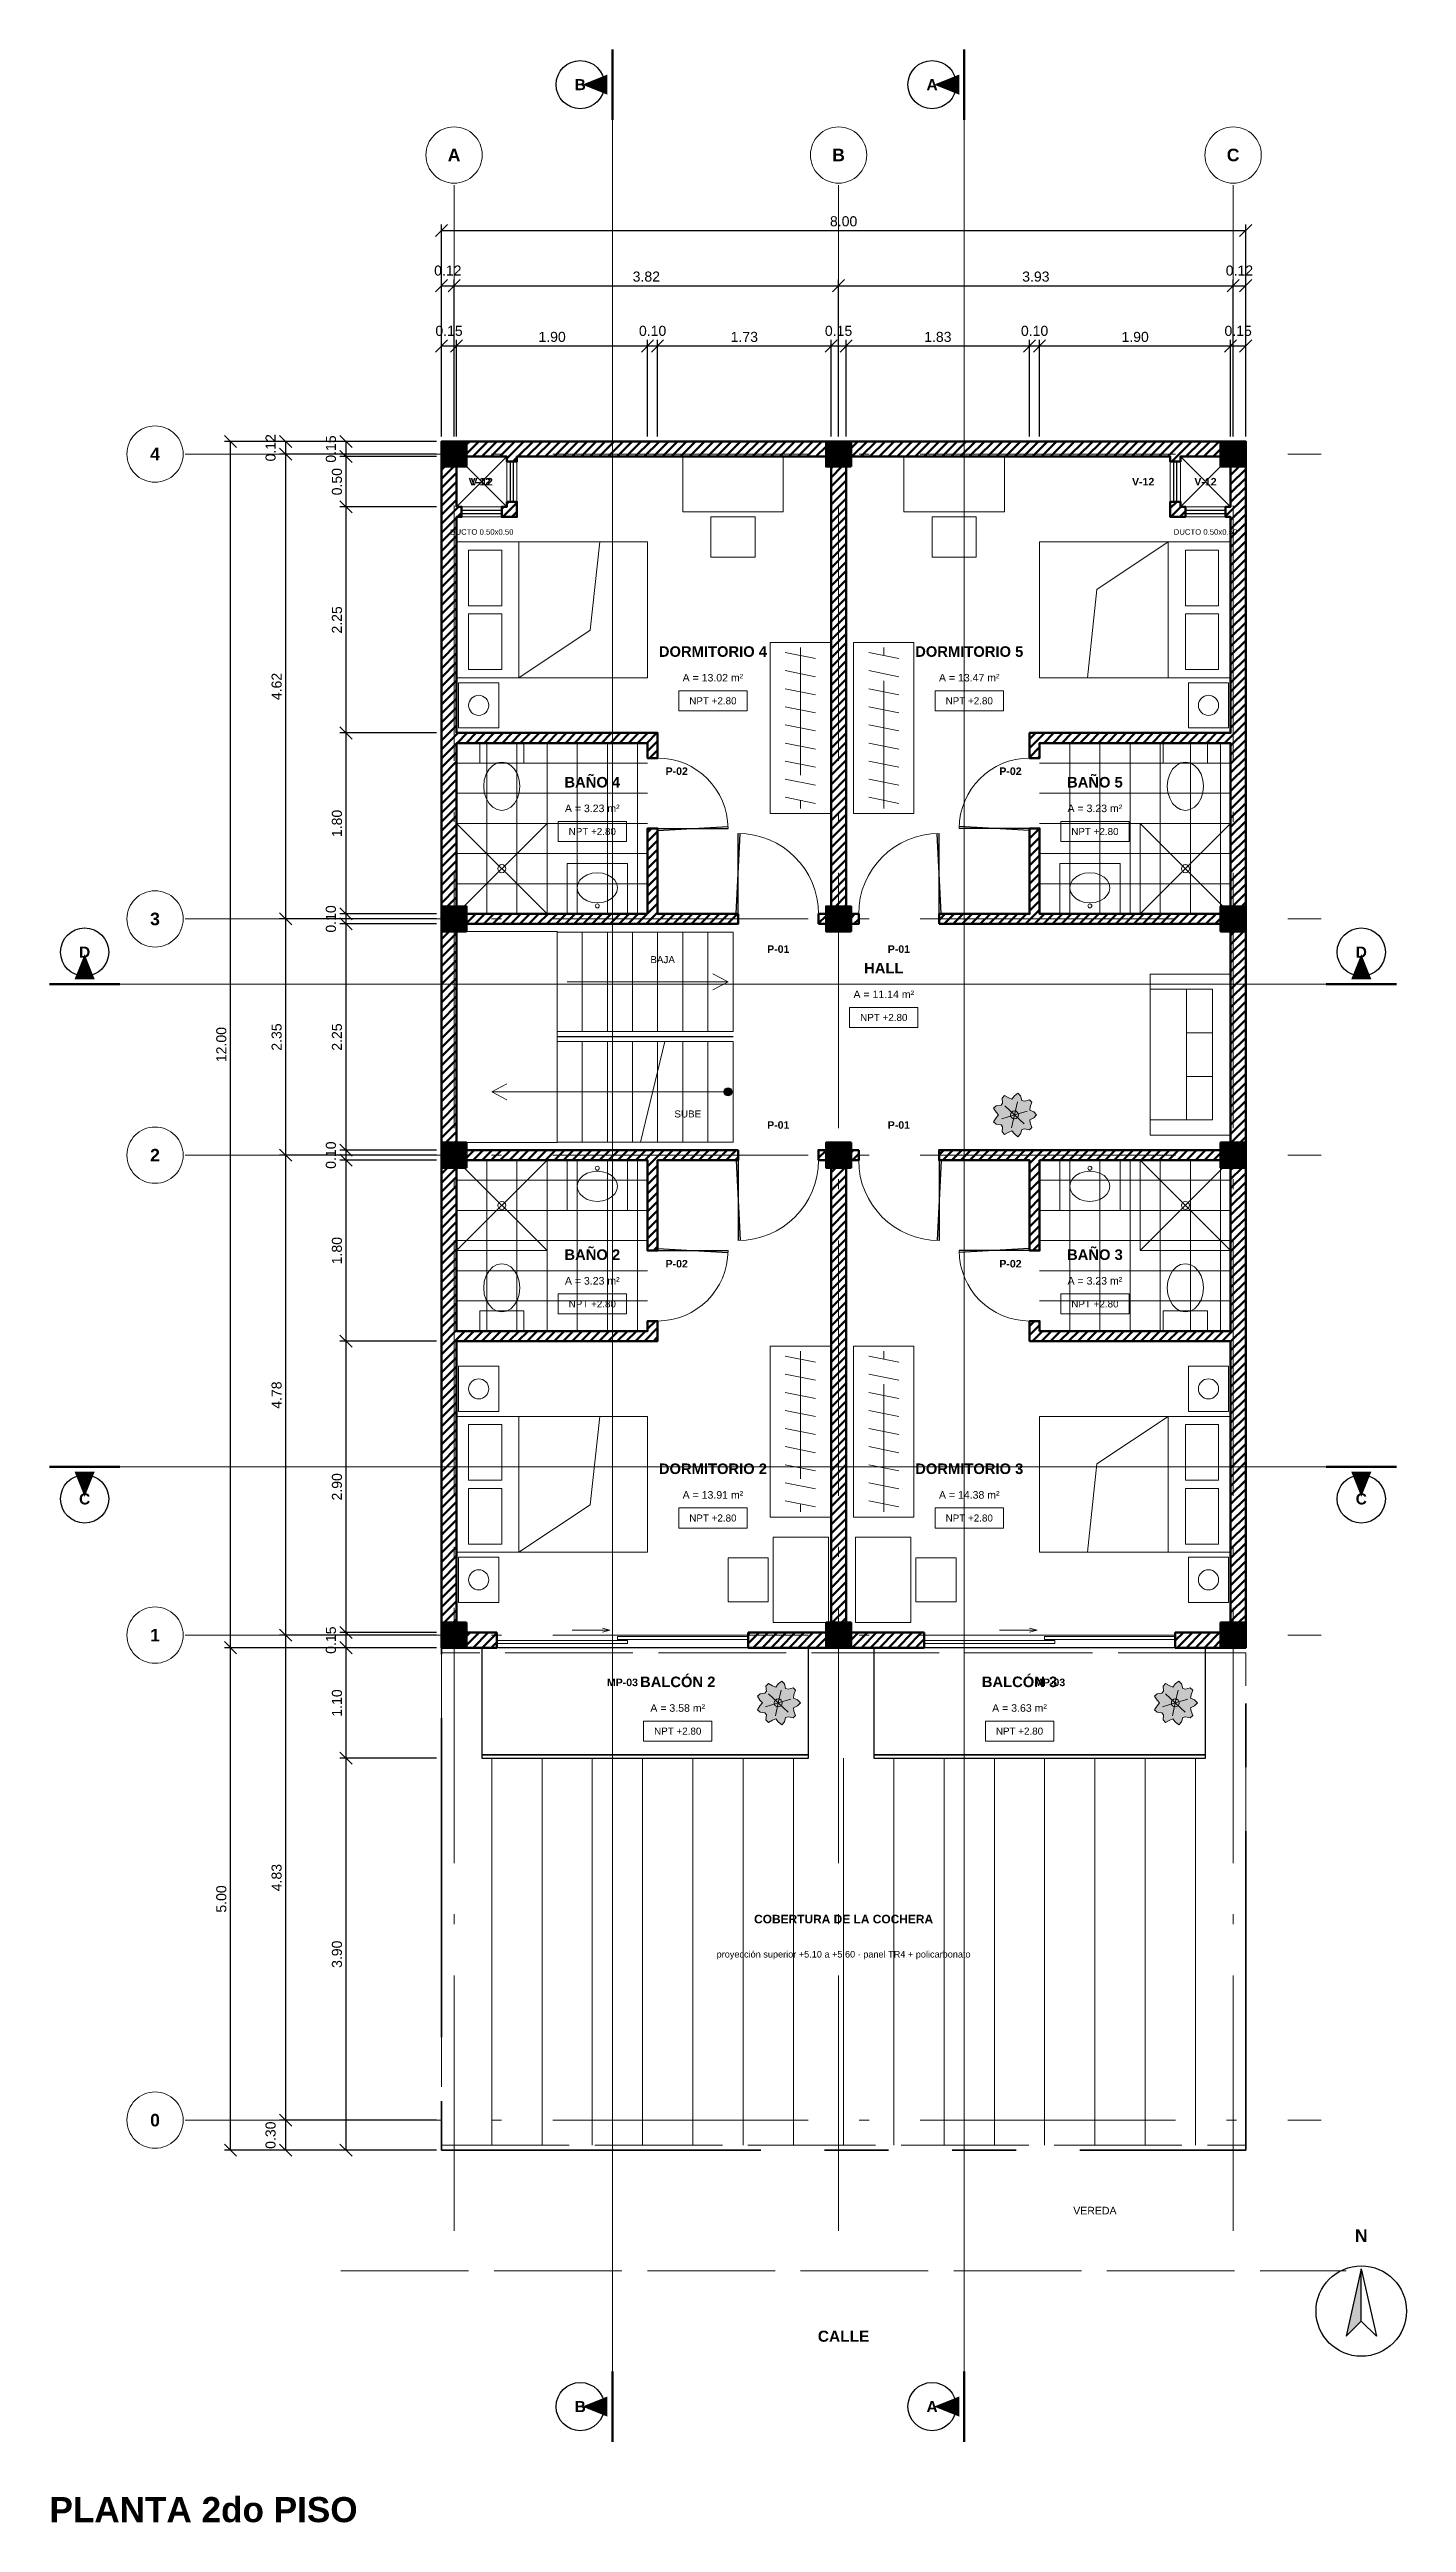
# Model space of a CAD drawing. Header units: metres. Extents: x -3.9 to 79.9, y -56.9 to 20.9.
# Drawn here: x 12.1 to 25.6, y -3.7 to 20.9 of the extents above; entities that cross this region are included whole.
import ezdxf
from ezdxf.enums import TextEntityAlignment as Align

# ---------------------------------------------------------------- set-up
doc = ezdxf.new("R2010")
doc.units = ezdxf.units.M
for name, pattern in [('DASHDOT', [3.556, 2.54, -0.508, 0, -0.508]), ('DASHED', [1.524, 1.27, -0.254]), ('PHANTOM', [6.35, 3.175, -0.635, 0.635, -0.635, 0.635, -0.635])]:
    doc.linetypes.add(name, pattern=pattern)
for name, color, linetype, lineweight in [('A-COTA', 1, 'CONTINUOUS', 15), ('A-EJES', 1, 'DASHDOT', 15), ('A-ESCALERA', 2, 'CONTINUOUS', 20), ('A-JARDIN', 3, 'CONTINUOUS', 15), ('A-LOTE', 1, 'PHANTOM', 35), ('A-MOBILIARIO', 9, 'CONTINUOUS', 15), ('A-MURO', 8, 'CONTINUOUS', 50), ('A-MURO-BAJO', 8, 'CONTINUOUS', 25), ('A-PISO', 253, 'CONTINUOUS', 13), ('A-PROYECCION', 9, 'DASHED', 15), ('A-PUERTA', 30, 'CONTINUOUS', 20), ('A-SANITARIO', 5, 'CONTINUOUS', 15), ('A-SIMBOLO', 6, 'CONTINUOUS', 25), ('A-TEXTO', 7, 'CONTINUOUS', 20), ('A-TEXTO-AREA', 7, 'CONTINUOUS', 15), ('A-VENTANA', 4, 'CONTINUOUS', 20), ('A-VISTA-LEJOS', 9, 'CONTINUOUS', 13), ('S-COLUMNA', 7, 'CONTINUOUS', 50)]:
    doc.layers.add(name, color=color, linetype=linetype, lineweight=lineweight)
doc.styles.add('PLANO', font='arial.ttf')
doc.styles.add('PLANO-B', font='arialbd.ttf')
doc.dimstyles.new('COTA-50', dxfattribs={"dimtxt": 0.1, "dimasz": 2.5, "dimexe": 0.06, "dimexo": 0.05, "dimgap": 0.04, "dimtad": 1, "dimzin": 0, "dimdsep": 46, "dimtxsty": 'PLANO', "dimtsz": 0.06, "dimcen": 2.5, "dimclrd": 1, "dimclre": 1, "dimazin": 3, "dimtfac": 1, "dimtmove": 0, "dimatfit": 3})

msp = doc.modelspace()

# ---------------------------------------------------------------- texts
at = {"layer": 'A-TEXTO'}
for s, height, style, p in [('B', 0.11, 'PLANO-B', (17.38, 20.55)), ('A', 0.11, 'PLANO-B', (20.88, 20.55)), ('A', 0.125, 'PLANO-B', (16.125, 19.85)), ('B', 0.125, 'PLANO-B', (19.95, 19.85)), ('C', 0.125, 'PLANO-B', (23.875, 19.85)), ('4', 0.125, 'PLANO-B', (13.15, 16.875)), ('DORMITORIO 4', 0.105, 'PLANO-B', (18.7, 14.91)), ('DORMITORIO 5', 0.105, 'PLANO-B', (21.25, 14.91)), ('BAÑO 4', 0.105, 'PLANO-B', (17.5, 13.61)), ('BAÑO 5', 0.105, 'PLANO-B', (22.5, 13.61)), ('3', 0.125, 'PLANO-B', (13.15, 12.25)), ('D', 0.11, 'PLANO-B', (12.45, 11.92)), ('BAJA', 0.07, 'PLANO', (18.2, 11.845)), ('HALL', 0.105, 'PLANO-B', (20.4, 11.76)), ('D', 0.11, 'PLANO-B', (25.15, 11.92)), ('SUBE', 0.07, 'PLANO', (18.45, 10.31)), ('2', 0.125, 'PLANO-B', (13.15, 9.9)), ('BAÑO 2', 0.105, 'PLANO-B', (17.5, 8.91)), ('BAÑO 3', 0.105, 'PLANO-B', (22.5, 8.91)), ('DORMITORIO 2', 0.105, 'PLANO-B', (18.7, 6.78)), ('DORMITORIO 3', 0.105, 'PLANO-B', (21.25, 6.78)), ('C', 0.11, 'PLANO-B', (12.45, 6.48)), ('C', 0.11, 'PLANO-B', (25.15, 6.48)), ('1', 0.125, 'PLANO-B', (13.15, 5.125)), ('BALCÓN 2', 0.105, 'PLANO-B', (18.35, 4.66)), ('BALCÓN 3', 0.105, 'PLANO-B', (21.75, 4.66)), ('COBERTURA DE LA COCHERA', 0.085, 'PLANO-B', (20, 2.3)), ('0', 0.125, 'PLANO-B', (13.15, 0.3)), ('N', 0.125, 'PLANO-B', (25.15, -0.85)), ('CALLE', 0.11, 'PLANO-B', (20, -1.85)), ('B', 0.11, 'PLANO-B', (17.38, -2.55)), ('A', 0.11, 'PLANO-B', (20.88, -2.55))]:
    msp.add_text(s, height=height, dxfattribs=dict(at, style=style)).set_placement(p, align=Align.MIDDLE_CENTER)
at = {"layer": 'A-TEXTO', "style": 'PLANO-B'}
msp.add_text('PLANTA 2do PISO', height=0.25, dxfattribs=at).set_placement((12.1, -3.7))
at = {"layer": 'A-TEXTO-AREA'}
for s, height, style, p in [('V-12', 0.075, 'PLANO-B', (16.38, 16.6)), ('V-12', 0.075, 'PLANO-B', (16.4, 16.6)), ('V-12', 0.075, 'PLANO-B', (22.98, 16.6)), ('V-12', 0.075, 'PLANO-B', (23.6, 16.6)), ('DUCTO 0.50x0.50', 0.055, 'PLANO', (16.4, 16.1)), ('DUCTO 0.50x0.50', 0.055, 'PLANO', (23.6, 16.1)), ('A = 13.02 m²', 0.075, 'PLANO', (18.7, 14.65)), ('A = 13.47 m²', 0.075, 'PLANO', (21.25, 14.65)), ('NPT +2.80', 0.07, 'PLANO', (18.7, 14.42)), ('NPT +2.80', 0.07, 'PLANO', (21.25, 14.42)), ('P-02', 0.075, 'PLANO-B', (18.34, 13.72)), ('P-02', 0.075, 'PLANO-B', (21.66, 13.72)), ('A = 3.23 m²', 0.075, 'PLANO', (17.5, 13.35)), ('A = 3.23 m²', 0.075, 'PLANO', (22.5, 13.35)), ('NPT +2.80', 0.07, 'PLANO', (17.5, 13.12)), ('NPT +2.80', 0.07, 'PLANO', (22.5, 13.12)), ('P-01', 0.075, 'PLANO-B', (19.35, 11.95)), ('P-01', 0.075, 'PLANO-B', (20.55, 11.95)), ('A = 11.14 m²', 0.075, 'PLANO', (20.4, 11.5)), ('NPT +2.80', 0.07, 'PLANO', (20.4, 11.27)), ('P-01', 0.075, 'PLANO-B', (19.35, 10.2)), ('P-01', 0.075, 'PLANO-B', (20.55, 10.2)), ('P-02', 0.075, 'PLANO-B', (18.34, 8.82)), ('P-02', 0.075, 'PLANO-B', (21.66, 8.82)), ('A = 3.23 m²', 0.075, 'PLANO', (17.5, 8.65)), ('A = 3.23 m²', 0.075, 'PLANO', (22.5, 8.65)), ('NPT +2.80', 0.07, 'PLANO', (17.5, 8.42)), ('NPT +2.80', 0.07, 'PLANO', (22.5, 8.42)), ('A = 13.91 m²', 0.075, 'PLANO', (18.7, 6.52)), ('A = 14.38 m²', 0.075, 'PLANO', (21.25, 6.52)), ('NPT +2.80', 0.07, 'PLANO', (18.7, 6.29)), ('NPT +2.80', 0.07, 'PLANO', (21.25, 6.29)), ('MP-03', 0.075, 'PLANO-B', (17.8, 4.655)), ('MP-03', 0.075, 'PLANO-B', (22.05, 4.655)), ('A = 3.58 m²', 0.075, 'PLANO', (18.35, 4.4)), ('A = 3.63 m²', 0.075, 'PLANO', (21.75, 4.4)), ('NPT +2.80', 0.07, 'PLANO', (18.35, 4.17)), ('NPT +2.80', 0.07, 'PLANO', (21.75, 4.17)), ('proyección superior +5.10 a +5.60 · panel TR4 + policarbonato', 0.065, 'PLANO', (20, 1.95)), ('VEREDA', 0.075, 'PLANO', (22.5, -0.6))]:
    msp.add_text(s, height=height, dxfattribs=dict(at, style=style)).set_placement(p, align=Align.MIDDLE_CENTER)

# ---------------------------------------------------------------- blocks, each defined once
blk = doc.blocks.new('CORREDIZA_2.50_0.15')
at = {"layer": 'A-VENTANA'}
for p, q in [((0.75, 0.1), (1.125, 0.1)), ((1.125, 0.1), (1.05, 0.12)), ((1.125, 0.1), (1.05, 0.08))]:
    blk.add_line(p, q, dxfattribs=at)
for points in [[(1.2, 0.005), (2.5, 0.005), (2.5, 0.035), (1.2, 0.035)], [(0, -0.035), (1.3, -0.035), (1.3, -0.005), (0, -0.005)]]:
    blk.add_lwpolyline(points, close=True, dxfattribs=at)
blk = doc.blocks.new('PUERTA_0.80_0.10')
at = {"layer": 'A-PUERTA', "lineweight": 25}
for p, q in [((-0.02, 0.05), (0.02, 0.85)), ((0, 0.05), (0, 0.85))]:
    blk.add_line(p, q, dxfattribs=at)
at = {"layer": 'A-PUERTA'}
blk.add_arc((0, 0.05), 0.8, 0, 90, dxfattribs=at)
blk = doc.blocks.new('PUERTA_0.70_0.10')
at = {"layer": 'A-PUERTA', "lineweight": 25}
for p, q in [((-0.02, 0.05), (0.02, 0.75)), ((0, 0.05), (0, 0.75))]:
    blk.add_line(p, q, dxfattribs=at)
at = {"layer": 'A-PUERTA'}
blk.add_arc((0, 0.05), 0.7, 0, 90, dxfattribs=at)
blk = doc.blocks.new('VENTANA_0.40_0.10')
at = {"layer": 'A-VENTANA', "lineweight": 15}
for p, q in [((0, 0.05), (0.4, 0.05)), ((0, -0.05), (0, 0.05)), ((0.4, -0.05), (0.4, 0.05)), ((0, -0.05), (0.4, -0.05))]:
    blk.add_line(p, q, dxfattribs=at)
at = {"layer": 'A-VENTANA', "lineweight": 25}
for p, q in [((0, 0.015), (0.4, 0.015)), ((0, -0.015), (0.4, -0.015))]:
    blk.add_line(p, q, dxfattribs=at)
blk = doc.blocks.new('CAMA_1.35_1.90')
at = {"layer": 'A-MOBILIARIO'}
for points in [[(0, 0), (1.35, 0), (1.35, 1.9), (0, 1.9)], [(0.08, 1.45), (0.635, 1.45), (0.635, 1.78), (0.08, 1.78)], [(0.715, 1.45), (1.27, 1.45), (1.27, 1.78), (0.715, 1.78)]]:
    blk.add_lwpolyline(points, close=True, dxfattribs=at)
for points in [[(0, 1.28), (1.35, 1.28)], [(0, 1.28), (0.4725, 0.57), (1.35, 0.475)]]:
    blk.add_lwpolyline(points, dxfattribs=at)
blk = doc.blocks.new('VELADOR')
at = {"layer": 'A-MOBILIARIO'}
blk.add_lwpolyline([(0, 0), (0.45, 0), (0.45, 0.4), (0, 0.4)], close=True, dxfattribs=at)
blk.add_circle((0.225, 0.2), 0.1, dxfattribs=at)
blk = doc.blocks.new('CLOSET_1.70_0.60')
at = {"layer": 'A-MOBILIARIO', "linetype": 'DASHED'}
blk.add_line((0.05, 0.3), (1.65, 0.3), dxfattribs=at)
at = {"layer": 'A-MOBILIARIO', "lineweight": 13}
for p, q in [((0.1, 0.15), (0.16, 0.45)), ((0.28, 0.15), (0.34, 0.45)), ((0.46, 0.15), (0.52, 0.45)), ((0.64, 0.15), (0.7, 0.45)), ((0.82, 0.15), (0.88, 0.45)), ((1, 0.15), (1.06, 0.45)), ((1.18, 0.15), (1.24, 0.45)), ((1.36, 0.15), (1.42, 0.45)), ((1.54, 0.15), (1.6, 0.45))]:
    blk.add_line(p, q, dxfattribs=at)
at = {"layer": 'A-MOBILIARIO'}
blk.add_lwpolyline([(0, 0), (1.7, 0), (1.7, 0.6), (0, 0.6)], close=True, dxfattribs=at)
blk = doc.blocks.new('ESCRITORIO_0.85')
at = {"layer": 'A-MOBILIARIO'}
for points in [[(0, 0), (0.85, 0), (0.85, 0.55), (0, 0.55)], [(0.205, -0.45), (0.645, -0.45), (0.645, -0.05), (0.205, -0.05)]]:
    blk.add_lwpolyline(points, close=True, dxfattribs=at)
blk = doc.blocks.new('DUCHA_0.90_0.90')
at = {"layer": 'A-SANITARIO', "lineweight": 13}
for p, q in [((0, 0), (0.9, 0.9)), ((0, 0.9), (0.9, 0))]:
    blk.add_line(p, q, dxfattribs=at)
at = {"layer": 'A-SANITARIO'}
blk.add_lwpolyline([(0, 0), (0.9, 0), (0.9, 0.9), (0, 0.9)], close=True, dxfattribs=at)
blk.add_circle((0.45, 0.45), 0.04, dxfattribs=at)
blk = doc.blocks.new('INODORO')
at = {"layer": 'A-SANITARIO'}
for points in [[(0.18, 0.43), (0.174, 0.492), (0.156, 0.55), (0.127, 0.6), (0.09, 0.638), (0.047, 0.662), (0, 0.67), (-0.047, 0.662), (-0.09, 0.638), (-0.127, 0.6), (-0.156, 0.55), (-0.174, 0.492), (-0.18, 0.43), (-0.174, 0.368), (-0.156, 0.31), (-0.127, 0.26), (-0.09, 0.222), (-0.047, 0.198), (0, 0.19), (0.047, 0.198), (0.09, 0.222), (0.127, 0.26), (0.156, 0.31), (0.174, 0.368)], [(-0.22, 0), (0.22, 0), (0.22, 0.2), (-0.22, 0.2)]]:
    blk.add_lwpolyline(points, close=True, dxfattribs=at)
blk = doc.blocks.new('LAVATORIO_0.60')
at = {"layer": 'A-SANITARIO'}
for points in [[(0, 0), (0.6, 0), (0.6, 0.5), (0, 0.5)], [(0.5, 0.26), (0.493, 0.299), (0.473, 0.335), (0.441, 0.366), (0.4, 0.39), (0.352, 0.405), (0.3, 0.41), (0.248, 0.405), (0.2, 0.39), (0.159, 0.366), (0.127, 0.335), (0.107, 0.299), (0.1, 0.26), (0.107, 0.221), (0.127, 0.185), (0.159, 0.154), (0.2, 0.13), (0.248, 0.115), (0.3, 0.11), (0.352, 0.115), (0.4, 0.13), (0.441, 0.154), (0.473, 0.185), (0.493, 0.221)]]:
    blk.add_lwpolyline(points, close=True, dxfattribs=at)
blk.add_circle((0.3, 0.08), 0.02, dxfattribs=at)
blk = doc.blocks.new('ESCRITORIO_1.00')
at = {"layer": 'A-MOBILIARIO'}
for points in [[(0, 0), (1, 0), (1, 0.55), (0, 0.55)], [(0.28, -0.45), (0.72, -0.45), (0.72, -0.05), (0.28, -0.05)]]:
    blk.add_lwpolyline(points, close=True, dxfattribs=at)
blk = doc.blocks.new('SOFA_1.60_0.80')
at = {"layer": 'A-MOBILIARIO'}
for points in [[(0, 0), (1.6, 0), (1.6, 0.8), (0, 0.8)], [(0.15, 0.18), (1.45, 0.18), (1.45, 0.8), (0.15, 0.8)], [(0.15, 0.18), (0.583, 0.18), (0.583, 0.44), (0.15, 0.44)], [(0.583, 0.18), (1.017, 0.18), (1.017, 0.44), (0.583, 0.44)], [(1.017, 0.18), (1.45, 0.18), (1.45, 0.44), (1.017, 0.44)]]:
    blk.add_lwpolyline(points, close=True, dxfattribs=at)
blk = doc.blocks.new('PLANTA_0.22')
at = {"layer": 'A-JARDIN', "true_color": 0xe3eedb}
h = blk.add_hatch(color=7, dxfattribs=at)
h.dxf.hatch_style = 1
h.paths.add_polyline_path([(0.22, 0), (0.192, 0.03), (0.152, 0.049), (0.156, 0.08), (0.173, 0.126), (0.149, 0.149), (0.101, 0.138), (0.073, 0.144), (0.061, 0.189), (0.034, 0.217), (0, 0.189), (-0.025, 0.157), (-0.056, 0.171), (-0.098, 0.193), (-0.122, 0.168), (-0.118, 0.118), (-0.133, 0.097), (-0.181, 0.092), (-0.208, 0.068), (-0.182, 0.029), (-0.158, 0), (-0.182, -0.029), (-0.208, -0.068), (-0.181, -0.092), (-0.133, -0.097), (-0.118, -0.118), (-0.122, -0.168), (-0.098, -0.193), (-0.056, -0.171), (-0.025, -0.157), (0, -0.189), (0.034, -0.217), (0.061, -0.189), (0.073, -0.144), (0.101, -0.138), (0.149, -0.149), (0.173, -0.126), (0.156, -0.08), (0.152, -0.049), (0.192, -0.03)])
at = {"layer": 'A-JARDIN', "lineweight": 5}
for q in [(-0.126, -0.039), (-0.097, 0.09), (-0.029, -0.129), (0.029, 0.129), (0.126, 0.039), (0.097, -0.09)]:
    blk.add_line((0, 0), q, dxfattribs=at)
at = {"layer": 'A-JARDIN'}
blk.add_lwpolyline([(0.22, 0), (0.192, 0.03), (0.152, 0.049), (0.156, 0.08), (0.173, 0.126), (0.149, 0.149), (0.101, 0.138), (0.073, 0.144), (0.061, 0.189), (0.034, 0.217), (0, 0.189), (-0.025, 0.157), (-0.056, 0.171), (-0.098, 0.193), (-0.122, 0.168), (-0.118, 0.118), (-0.133, 0.097), (-0.181, 0.092), (-0.208, 0.068), (-0.182, 0.029), (-0.158, 0), (-0.182, -0.029), (-0.208, -0.068), (-0.181, -0.092), (-0.133, -0.097), (-0.118, -0.118), (-0.122, -0.168), (-0.098, -0.193), (-0.056, -0.171), (-0.025, -0.157), (0, -0.189), (0.034, -0.217), (0.061, -0.189), (0.073, -0.144), (0.101, -0.138), (0.149, -0.149), (0.173, -0.126), (0.156, -0.08), (0.152, -0.049), (0.192, -0.03)], close=True, dxfattribs=at)
blk.add_circle((0, 0), 0.0396, dxfattribs=at)

# ---------------------------------------------------------------- dimensions: what is measured, and where the dimension line sits
at = {"layer": 'A-COTA'}
for base, p1, p2 in [((16, 19.1), (16, 17), (24, 17)), ((16, 18.55), (16, 17), (16.125, 17)), ((16.125, 18.55), (16.125, 17), (19.95, 17)), ((19.95, 18.55), (19.95, 17), (23.875, 17)), ((23.875, 18.55), (23.875, 17), (24, 17)), ((16, 17.95), (16, 17), (16.15, 17)), ((16.15, 17.95), (16.15, 17), (18.05, 17)), ((18.05, 17.95), (18.05, 17), (18.15, 17)), ((18.15, 17.95), (18.15, 17), (19.875, 17)), ((19.875, 17.95), (19.875, 17), (20.025, 17)), ((20.025, 17.95), (20.025, 17), (21.85, 17)), ((21.85, 17.95), (21.85, 17), (21.95, 17)), ((21.95, 17.95), (21.95, 17), (23.85, 17)), ((23.85, 17.95), (23.85, 17), (24, 17))]:
    msp.add_linear_dim(base=base, p1=p1, p2=p2, dimstyle='COTA-50', dxfattribs=at).render()
for base, p1, p2 in [((13.9, 5), (16, 5), (16, 17)), ((14.45, 16.875), (16, 16.875), (16, 17)), ((15.05, 16.85), (16, 16.85), (16, 17)), ((14.45, 12.25), (16, 12.25), (16, 16.875)), ((15.05, 16.35), (16, 16.35), (16, 16.85)), ((15.05, 14.1), (16, 14.1), (16, 16.35)), ((15.05, 12.3), (16, 12.3), (16, 14.1)), ((14.45, 9.9), (16, 9.9), (16, 12.25)), ((15.05, 12.2), (16, 12.2), (16, 12.3)), ((15.05, 9.95), (16, 9.95), (16, 12.2)), ((14.45, 5.125), (16, 5.125), (16, 9.9)), ((15.05, 9.85), (16, 9.85), (16, 9.95)), ((15.05, 8.05), (16, 8.05), (16, 9.85)), ((15.05, 5.15), (16, 5.15), (16, 8.05)), ((14.45, 0.3), (16, 0.3), (16, 5.125)), ((15.05, 5), (16, 5), (16, 5.15)), ((13.9, 0), (16, 0), (16, 5)), ((15.05, 3.9), (16, 3.9), (16, 5)), ((15.05, 0), (16, 0), (16, 3.9)), ((14.45, 0), (16, 0), (16, 0.3))]:
    msp.add_linear_dim(base=base, p1=p1, p2=p2, angle=90, dimstyle='COTA-50', dxfattribs=at).render()

# ---------------------------------------------------------------- hatches: boundary and pattern name
at = {"layer": 'A-ESCALERA', "true_color": 0x333333}
h = msp.add_hatch(color=7, dxfattribs=at)
h.dxf.hatch_style = 1
h.paths.add_polyline_path([(18.89, 10.53), (18.889, 10.54), (18.885, 10.55), (18.878, 10.558), (18.87, 10.565), (18.86, 10.569), (18.85, 10.57), (18.84, 10.569), (18.83, 10.565), (18.822, 10.558), (18.815, 10.55), (18.811, 10.54), (18.81, 10.53), (18.811, 10.52), (18.815, 10.51), (18.822, 10.502), (18.83, 10.495), (18.84, 10.491), (18.85, 10.49), (18.86, 10.491), (18.87, 10.495), (18.878, 10.502), (18.885, 10.51), (18.889, 10.52)])
at = {"layer": 'A-MURO'}
h = msp.add_hatch(dxfattribs=at)
h.set_pattern_fill('ANSI31', color=8, scale=0.02)
h.paths.add_polyline_path([(19.825, 17), (19.825, 16.85), (16.75, 16.85), (16.75, 16.8), (16.65, 16.8), (16.65, 16.85), (16.25, 16.85), (16.25, 17)])
h = msp.add_hatch(dxfattribs=at)
h.set_pattern_fill('ANSI31', color=8, scale=0.02)
h.paths.add_polyline_path([(23.75, 17), (23.75, 16.85), (23.35, 16.85), (23.35, 16.8), (23.25, 16.8), (23.25, 16.85), (20.075, 16.85), (20.075, 17)])
h = msp.add_hatch(dxfattribs=at)
h.set_pattern_fill('ANSI31', color=8, scale=0.02)
h.paths.add_polyline_path([(16.15, 16.35), (16.2, 16.35), (16.2, 16.25), (16.15, 16.25), (16.15, 14.1), (18.15, 14.1), (18.15, 14.05), (18.15, 14), (18.15, 13.85), (18.05, 13.85), (18.05, 14), (16.15, 14), (16.15, 12.375), (16, 12.375), (16, 16.75), (16.15, 16.75)])
h = msp.add_hatch(dxfattribs=at)
h.set_pattern_fill('ANSI31', color=8, scale=0.02)
h.paths.add_polyline_path([(20.025, 12.375), (19.875, 12.375), (19.875, 16.75), (20.025, 16.75)])
h = msp.add_hatch(dxfattribs=at)
h.set_pattern_fill('ANSI31', color=8, scale=0.02)
h.paths.add_polyline_path([(24, 12.375), (23.85, 12.375), (23.85, 14), (21.95, 14), (21.95, 13.85), (21.85, 13.85), (21.85, 14), (21.85, 14), (21.85, 14.1), (23.85, 14.1), (23.85, 16.25), (23.8, 16.25), (23.8, 16.35), (23.85, 16.35), (23.85, 16.75), (24, 16.75)])
h = msp.add_hatch(dxfattribs=at)
h.set_pattern_fill('ANSI31', color=8, scale=0.02)
h.paths.add_polyline_path([(16.65, 16.4), (16.75, 16.4), (16.75, 16.35), (16.75, 16.25), (16.6, 16.25), (16.6, 16.35), (16.65, 16.35)])
h = msp.add_hatch(dxfattribs=at)
h.set_pattern_fill('ANSI31', color=8, scale=0.02)
h.paths.add_polyline_path([(23.25, 16.35), (23.25, 16.4), (23.35, 16.4), (23.35, 16.35), (23.4, 16.35), (23.4, 16.25), (23.25, 16.25)])
h = msp.add_hatch(dxfattribs=at)
h.set_pattern_fill('ANSI31', color=8, scale=0.02)
h.paths.add_polyline_path([(18.05, 12.3), (18.05, 13.15), (18.15, 13.15), (18.15, 12.3), (18.95, 12.3), (18.95, 12.2), (16.25, 12.2), (16.25, 12.3)])
h = msp.add_hatch(dxfattribs=at)
h.set_pattern_fill('ANSI31', color=8, scale=0.02)
h.paths.add_polyline_path([(20.95, 12.2), (20.95, 12.3), (21.85, 12.3), (21.85, 13.15), (21.95, 13.15), (21.95, 12.3), (23.75, 12.3), (23.75, 12.2)])
h = msp.add_hatch(dxfattribs=at)
h.set_pattern_fill('ANSI31', color=8, scale=0.02)
h.paths.add_polyline_path([(16.15, 10.025), (16, 10.025), (16, 12.125), (16.15, 12.125)])
h = msp.add_hatch(dxfattribs=at)
h.set_pattern_fill('ANSI31', color=8, scale=0.02)
h.paths.add_polyline_path([(19.75, 12.2), (19.75, 12.3), (19.825, 12.3), (19.825, 12.2)])
h = msp.add_hatch(dxfattribs=at)
h.set_pattern_fill('ANSI31', color=8, scale=0.02)
h.paths.add_polyline_path([(20.15, 12.3), (20.15, 12.2), (20.075, 12.2), (20.075, 12.3)])
h = msp.add_hatch(dxfattribs=at)
h.set_pattern_fill('ANSI31', color=8, scale=0.02)
h.paths.add_polyline_path([(24, 10.025), (23.85, 10.025), (23.85, 12.125), (24, 12.125)])
h = msp.add_hatch(dxfattribs=at)
h.set_pattern_fill('ANSI31', color=8, scale=0.02)
h.paths.add_polyline_path([(18.95, 9.95), (18.95, 9.85), (18.15, 9.85), (18.15, 8.95), (18.05, 8.95), (18.05, 9.85), (16.25, 9.85), (16.25, 9.95)])
h = msp.add_hatch(dxfattribs=at)
h.set_pattern_fill('ANSI31', color=8, scale=0.02)
h.paths.add_polyline_path([(19.75, 9.85), (19.75, 9.95), (19.825, 9.95), (19.825, 9.85)])
h = msp.add_hatch(dxfattribs=at)
h.set_pattern_fill('ANSI31', color=8, scale=0.02)
h.paths.add_polyline_path([(20.15, 9.95), (20.15, 9.85), (20.075, 9.85), (20.075, 9.95)])
h = msp.add_hatch(dxfattribs=at)
h.set_pattern_fill('ANSI31', color=8, scale=0.02)
h.paths.add_polyline_path([(21.95, 9.85), (21.95, 8.95), (21.85, 8.95), (21.85, 9.85), (20.95, 9.85), (20.95, 9.95), (23.75, 9.95), (23.75, 9.85)])
h = msp.add_hatch(dxfattribs=at)
h.set_pattern_fill('ANSI31', color=8, scale=0.02)
h.paths.add_polyline_path([(16.15, 8.15), (18.05, 8.15), (18.05, 8.25), (18.15, 8.25), (18.15, 8.15), (18.15, 8.1), (18.15, 8.05), (16.15, 8.05), (16.15, 5.25), (16, 5.25), (16, 9.775), (16.15, 9.775)])
h = msp.add_hatch(dxfattribs=at)
h.set_pattern_fill('ANSI31', color=8, scale=0.02)
h.paths.add_polyline_path([(19.875, 9.775), (20.025, 9.775), (20.025, 5.25), (19.875, 5.25)])
h = msp.add_hatch(dxfattribs=at)
h.set_pattern_fill('ANSI31', color=8, scale=0.02)
h.paths.add_polyline_path([(24, 5.25), (23.85, 5.25), (23.85, 8.05), (21.85, 8.05), (21.85, 8.15), (21.85, 8.15), (21.85, 8.25), (21.95, 8.25), (21.95, 8.15), (23.85, 8.15), (23.85, 9.775), (24, 9.775)])
h = msp.add_hatch(dxfattribs=at)
h.set_pattern_fill('ANSI31', color=8, scale=0.02)
h.paths.add_polyline_path([(16.55, 5.15), (16.55, 5), (16.25, 5), (16.25, 5.15)])
h = msp.add_hatch(dxfattribs=at)
h.set_pattern_fill('ANSI31', color=8, scale=0.02)
h.paths.add_polyline_path([(19.05, 5.15), (19.825, 5.15), (19.825, 5), (19.05, 5)])
h = msp.add_hatch(dxfattribs=at)
h.set_pattern_fill('ANSI31', color=8, scale=0.02)
h.paths.add_polyline_path([(20.8, 5.15), (20.8, 5), (20.075, 5), (20.075, 5.15)])
h = msp.add_hatch(dxfattribs=at)
h.set_pattern_fill('ANSI31', color=8, scale=0.02)
h.paths.add_polyline_path([(23.3, 5), (23.3, 5.15), (23.75, 5.15), (23.75, 5)])
at = {"layer": 'A-SIMBOLO', "true_color": 0x1a1a1a}
h = msp.add_hatch(color=7, dxfattribs=at)
h.dxf.hatch_style = 1
h.paths.add_polyline_path([(17.65, 20.65), (17.65, 20.45), (17.4, 20.55)])
h = msp.add_hatch(color=7, dxfattribs=at)
h.dxf.hatch_style = 1
h.paths.add_polyline_path([(21.15, 20.65), (21.15, 20.45), (20.9, 20.55)])
h = msp.add_hatch(color=7, dxfattribs=at)
h.dxf.hatch_style = 1
h.paths.add_polyline_path([(12.35, 11.65), (12.55, 11.65), (12.45, 11.9)])
h = msp.add_hatch(color=7, dxfattribs=at)
h.dxf.hatch_style = 1
h.paths.add_polyline_path([(25.05, 11.65), (25.25, 11.65), (25.15, 11.9)])
h = msp.add_hatch(color=7, dxfattribs=at)
h.dxf.hatch_style = 1
h.paths.add_polyline_path([(12.35, 6.75), (12.55, 6.75), (12.45, 6.5)])
h = msp.add_hatch(color=7, dxfattribs=at)
h.dxf.hatch_style = 1
h.paths.add_polyline_path([(25.05, 6.75), (25.25, 6.75), (25.15, 6.5)])
h = msp.add_hatch(color=7, dxfattribs=at)
h.dxf.hatch_style = 1
h.paths.add_polyline_path([(25.15, -1.18), (25, -1.85), (25.15, -1.7)])
h = msp.add_hatch(color=7, dxfattribs=at)
h.dxf.hatch_style = 1
h.paths.add_polyline_path([(17.65, -2.45), (17.65, -2.65), (17.4, -2.55)])
h = msp.add_hatch(color=7, dxfattribs=at)
h.dxf.hatch_style = 1
h.paths.add_polyline_path([(21.15, -2.45), (21.15, -2.65), (20.9, -2.55)])
at = {"layer": 'S-COLUMNA', "true_color": 0x1c1c1c}
h = msp.add_hatch(color=7, dxfattribs=at)
h.dxf.hatch_style = 1
h.paths.add_polyline_path([(16.25, 16.75), (16, 16.75), (16, 17), (16.25, 17)])
h = msp.add_hatch(color=7, dxfattribs=at)
h.dxf.hatch_style = 1
h.paths.add_polyline_path([(20.075, 16.75), (19.825, 16.75), (19.825, 17), (20.075, 17)])
h = msp.add_hatch(color=7, dxfattribs=at)
h.dxf.hatch_style = 1
h.paths.add_polyline_path([(24, 16.75), (23.75, 16.75), (23.75, 17), (24, 17)])
h = msp.add_hatch(color=7, dxfattribs=at)
h.dxf.hatch_style = 1
h.paths.add_polyline_path([(16.25, 12.125), (16, 12.125), (16, 12.375), (16.25, 12.375)])
h = msp.add_hatch(color=7, dxfattribs=at)
h.dxf.hatch_style = 1
h.paths.add_polyline_path([(20.075, 12.125), (19.825, 12.125), (19.825, 12.375), (20.075, 12.375)])
h = msp.add_hatch(color=7, dxfattribs=at)
h.dxf.hatch_style = 1
h.paths.add_polyline_path([(24, 12.375), (24, 12.125), (23.75, 12.125), (23.75, 12.375)])
h = msp.add_hatch(color=7, dxfattribs=at)
h.dxf.hatch_style = 1
h.paths.add_polyline_path([(16.25, 9.775), (16, 9.775), (16, 10.025), (16.25, 10.025)])
h = msp.add_hatch(color=7, dxfattribs=at)
h.dxf.hatch_style = 1
h.paths.add_polyline_path([(20.075, 10.025), (20.075, 9.775), (19.825, 9.775), (19.825, 10.025)])
h = msp.add_hatch(color=7, dxfattribs=at)
h.dxf.hatch_style = 1
h.paths.add_polyline_path([(24, 9.775), (23.75, 9.775), (23.75, 10.025), (24, 10.025)])
h = msp.add_hatch(color=7, dxfattribs=at)
h.dxf.hatch_style = 1
h.paths.add_polyline_path([(16.25, 5.25), (16.25, 5), (16, 5), (16, 5.25)])
h = msp.add_hatch(color=7, dxfattribs=at)
h.dxf.hatch_style = 1
h.paths.add_polyline_path([(20.075, 5), (19.825, 5), (19.825, 5.25), (20.075, 5.25)])
h = msp.add_hatch(color=7, dxfattribs=at)
h.dxf.hatch_style = 1
h.paths.add_polyline_path([(24, 5.25), (24, 5), (23.75, 5), (23.75, 5.25)])

# ---------------------------------------------------------------- linework, layer by layer
at = {"layer": 'A-EJES'}
for p, q in [((16.125, -0.8), (16.125, 19.55)), ((19.95, -0.8), (19.95, 19.55)), ((23.875, -0.8), (23.875, 19.55)), ((13.45, 16.875), (24.75, 16.875)), ((13.45, 12.25), (24.75, 12.25)), ((13.45, 9.9), (24.75, 9.9)), ((13.45, 5.125), (24.75, 5.125)), ((13.45, 0.3), (24.75, 0.3))]:
    msp.add_line(p, q, dxfattribs=at)
for centre in [(16.125, 19.85), (19.95, 19.85), (23.875, 19.85), (13.15, 16.875), (13.15, 12.25), (13.15, 9.9), (13.15, 5.125), (13.15, 0.3)]:
    msp.add_circle(centre, 0.28, dxfattribs=at)
at = {"layer": 'A-ESCALERA'}
for p, q in [((17.15, 11.13), (17.15, 12.12)), ((17.4, 11.13), (17.4, 12.12)), ((17.65, 11.13), (17.65, 12.12)), ((17.9, 11.13), (17.9, 12.12)), ((18.15, 11.13), (18.15, 12.12)), ((18.4, 11.13), (18.4, 12.12)), ((18.65, 11.13), (18.65, 12.12)), ((18.9, 11.13), (18.9, 12.12)), ((18.1, 11.03), (18.9, 11.03)), ((18.15, 10.03), (18.15, 11.03)), ((18.4, 10.03), (18.4, 11.03)), ((18.65, 10.03), (18.65, 11.03)), ((18.9, 10.03), (18.9, 11.03)), ((18.1, 10.03), (18.9, 10.03))]:
    msp.add_line(p, q, dxfattribs=at)
at = {"layer": 'A-ESCALERA', "lineweight": 25}
msp.add_line((17.15, 11.08), (18.9, 11.08), dxfattribs=at)
at = {"layer": 'A-ESCALERA'}
msp.add_lwpolyline([(17.15, 11.13), (18.9, 11.13), (18.9, 12.12), (17.15, 12.12)], close=True, dxfattribs=at)
for points in [[(18.85, 11.625), (17.25, 11.625)], [(18.7, 11.545), (18.85, 11.625), (18.7, 11.705)], [(17.98, 10.03), (18.22, 11.03)], [(16.65, 10.45), (16.5, 10.53), (16.65, 10.61)], [(18.85, 10.53), (16.5, 10.53)]]:
    msp.add_lwpolyline(points, dxfattribs=at)
msp.add_circle((18.85, 10.53), 0.04, dxfattribs=at)
at = {"layer": 'A-LOTE'}
msp.add_lwpolyline([(16, 0), (24, 0), (24, 17), (16, 17)], close=True, dxfattribs=at)
at = {"layer": 'A-MURO'}
for points in [[(19.825, 17), (19.825, 16.85), (16.75, 16.85), (16.75, 16.8), (16.65, 16.8), (16.65, 16.85), (16.25, 16.85), (16.25, 17)], [(23.75, 17), (23.75, 16.85), (23.35, 16.85), (23.35, 16.8), (23.25, 16.8), (23.25, 16.85), (20.075, 16.85), (20.075, 17)], [(16.15, 16.35), (16.2, 16.35), (16.2, 16.25), (16.15, 16.25), (16.15, 14.1), (18.15, 14.1), (18.15, 14.05), (18.15, 14), (18.15, 13.85), (18.05, 13.85), (18.05, 14), (16.15, 14), (16.15, 12.375), (16, 12.375), (16, 16.75), (16.15, 16.75)], [(20.025, 12.375), (19.875, 12.375), (19.875, 16.75), (20.025, 16.75)], [(24, 12.375), (23.85, 12.375), (23.85, 14), (21.95, 14), (21.95, 13.85), (21.85, 13.85), (21.85, 14), (21.85, 14), (21.85, 14.1), (23.85, 14.1), (23.85, 16.25), (23.8, 16.25), (23.8, 16.35), (23.85, 16.35), (23.85, 16.75), (24, 16.75)], [(16.65, 16.4), (16.75, 16.4), (16.75, 16.35), (16.75, 16.25), (16.6, 16.25), (16.6, 16.35), (16.65, 16.35)], [(23.25, 16.35), (23.25, 16.4), (23.35, 16.4), (23.35, 16.35), (23.4, 16.35), (23.4, 16.25), (23.25, 16.25)], [(18.05, 12.3), (18.05, 13.15), (18.15, 13.15), (18.15, 12.3), (18.95, 12.3), (18.95, 12.2), (16.25, 12.2), (16.25, 12.3)], [(20.95, 12.2), (20.95, 12.3), (21.85, 12.3), (21.85, 13.15), (21.95, 13.15), (21.95, 12.3), (23.75, 12.3), (23.75, 12.2)], [(16.15, 10.025), (16, 10.025), (16, 12.125), (16.15, 12.125)], [(19.75, 12.2), (19.75, 12.3), (19.825, 12.3), (19.825, 12.2)], [(20.15, 12.3), (20.15, 12.2), (20.075, 12.2), (20.075, 12.3)], [(24, 10.025), (23.85, 10.025), (23.85, 12.125), (24, 12.125)], [(18.95, 9.95), (18.95, 9.85), (18.15, 9.85), (18.15, 8.95), (18.05, 8.95), (18.05, 9.85), (16.25, 9.85), (16.25, 9.95)], [(19.75, 9.85), (19.75, 9.95), (19.825, 9.95), (19.825, 9.85)], [(20.15, 9.95), (20.15, 9.85), (20.075, 9.85), (20.075, 9.95)], [(21.95, 9.85), (21.95, 8.95), (21.85, 8.95), (21.85, 9.85), (20.95, 9.85), (20.95, 9.95), (23.75, 9.95), (23.75, 9.85)], [(16.15, 8.15), (18.05, 8.15), (18.05, 8.25), (18.15, 8.25), (18.15, 8.15), (18.15, 8.1), (18.15, 8.05), (16.15, 8.05), (16.15, 5.25), (16, 5.25), (16, 9.775), (16.15, 9.775)], [(19.875, 9.775), (20.025, 9.775), (20.025, 5.25), (19.875, 5.25)], [(24, 5.25), (23.85, 5.25), (23.85, 8.05), (21.85, 8.05), (21.85, 8.15), (21.85, 8.15), (21.85, 8.25), (21.95, 8.25), (21.95, 8.15), (23.85, 8.15), (23.85, 9.775), (24, 9.775)], [(16.55, 5.15), (16.55, 5), (16.25, 5), (16.25, 5.15)], [(19.05, 5.15), (19.825, 5.15), (19.825, 5), (19.05, 5)], [(20.8, 5.15), (20.8, 5), (20.075, 5), (20.075, 5.15)], [(23.3, 5), (23.3, 5.15), (23.75, 5.15), (23.75, 5)]]:
    msp.add_lwpolyline(points, close=True, dxfattribs=at)
at = {"layer": 'A-MURO-BAJO'}
for points in [[(16.4, 3.9), (19.65, 3.9), (19.65, 5), (16.4, 5)], [(20.3, 3.9), (23.6, 3.9), (23.6, 5), (20.3, 5)]]:
    msp.add_lwpolyline(points, close=True, dxfattribs=at)
at = {"layer": 'A-PISO', "lineweight": 5}
for p, q in [((16.15, 13.8), (18.05, 13.8)), ((16.45, 12.3), (16.45, 14)), ((16.75, 12.3), (16.75, 14)), ((17.05, 12.3), (17.05, 14)), ((17.35, 12.3), (17.35, 14)), ((17.65, 12.3), (17.65, 14)), ((17.95, 12.3), (17.95, 14)), ((21.95, 13.8), (23.85, 13.8)), ((22.25, 12.3), (22.25, 14)), ((22.55, 12.3), (22.55, 14)), ((22.85, 12.3), (22.85, 14)), ((23.15, 12.3), (23.15, 14)), ((23.45, 12.3), (23.45, 14)), ((23.75, 12.3), (23.75, 14)), ((16.15, 13.5), (18.05, 13.5)), ((21.95, 13.5), (23.85, 13.5)), ((16.15, 13.2), (18.05, 13.2)), ((21.95, 13.2), (23.85, 13.2)), ((16.15, 12.9), (18.05, 12.9)), ((21.95, 12.9), (23.85, 12.9)), ((16.15, 12.6), (18.05, 12.6)), ((21.95, 12.6), (23.85, 12.6)), ((16.45, 8.15), (16.45, 9.85)), ((16.75, 8.15), (16.75, 9.85)), ((17.05, 8.15), (17.05, 9.85)), ((17.35, 8.15), (17.35, 9.85)), ((17.65, 8.15), (17.65, 9.85)), ((17.95, 8.15), (17.95, 9.85)), ((22.25, 8.15), (22.25, 9.85)), ((22.55, 8.15), (22.55, 9.85)), ((22.85, 8.15), (22.85, 9.85)), ((23.15, 8.15), (23.15, 9.85)), ((23.45, 8.15), (23.45, 9.85)), ((23.75, 8.15), (23.75, 9.85)), ((16.15, 9.65), (18.05, 9.65)), ((21.95, 9.65), (23.85, 9.65)), ((16.15, 9.35), (18.05, 9.35)), ((21.95, 9.35), (23.85, 9.35)), ((16.15, 9.05), (18.05, 9.05)), ((21.95, 9.05), (23.85, 9.05)), ((16.15, 8.75), (18.05, 8.75)), ((21.95, 8.75), (23.85, 8.75)), ((16.15, 8.45), (18.05, 8.45)), ((21.95, 8.45), (23.85, 8.45))]:
    msp.add_line(p, q, dxfattribs=at)
at = {"layer": 'A-PROYECCION', "lineweight": 13}
for p, q in [((16.15, 16.35), (16.65, 16.85)), ((16.15, 16.85), (16.65, 16.35)), ((23.35, 16.35), (23.85, 16.85)), ((23.35, 16.85), (23.85, 16.35))]:
    msp.add_line(p, q, dxfattribs=at)
at = {"layer": 'A-PROYECCION'}
for p, q in [((17.15, 10.03), (17.15, 11.03)), ((17.15, 11.03), (18.1, 11.03)), ((17.4, 10.03), (17.4, 11.03)), ((17.65, 10.03), (17.65, 11.03)), ((17.9, 10.03), (17.9, 11.03)), ((17.15, 10.03), (18.1, 10.03)), ((15, -1.2), (25, -1.2))]:
    msp.add_line(p, q, dxfattribs=at)
for points in [[(16.15, 16.35), (16.65, 16.35), (16.65, 16.85), (16.15, 16.85)], [(23.35, 16.35), (23.85, 16.35), (23.85, 16.85), (23.35, 16.85)], [(16.15, 10.025), (17.15, 10.025), (17.15, 12.125), (16.15, 12.125)], [(16, 0.05), (24, 0.05), (24, 4.95), (16, 4.95)]]:
    msp.add_lwpolyline(points, close=True, dxfattribs=at)
at = {"layer": 'A-SIMBOLO', "lineweight": 50}
for p, q in [((17.7, 20.2), (17.7, 20.9)), ((21.2, 20.2), (21.2, 20.9)), ((12.1, 11.6), (12.8, 11.6)), ((24.8, 11.6), (25.5, 11.6)), ((12.1, 6.8), (12.8, 6.8)), ((24.8, 6.8), (25.5, 6.8)), ((17.7, -2.9), (17.7, -2.2)), ((21.2, -2.9), (21.2, -2.2))]:
    msp.add_line(p, q, dxfattribs=at)
at = {"layer": 'A-SIMBOLO', "lineweight": 13}
for p, q in [((17.7, -2.55), (17.7, 20.55)), ((21.2, -2.55), (21.2, 20.55)), ((12.45, 11.6), (25.15, 11.6)), ((12.45, 6.8), (25.15, 6.8))]:
    msp.add_line(p, q, dxfattribs=at)
at = {"layer": 'A-SIMBOLO'}
for points in [[(25.15, -1.18), (25, -1.85), (25.15, -1.7)], [(25.15, -1.18), (25.3, -1.85), (25.15, -1.7)]]:
    msp.add_lwpolyline(points, close=True, dxfattribs=at)
for centre, radius in [((17.38, 20.55), 0.24), ((20.88, 20.55), 0.24), ((12.45, 11.92), 0.24), ((25.15, 11.92), 0.24), ((12.45, 6.48), 0.24), ((25.15, 6.48), 0.24), ((25.15, -1.6), 0.45), ((17.38, -2.55), 0.24), ((20.88, -2.55), 0.24)]:
    msp.add_circle(centre, radius, dxfattribs=at)
at = {"layer": 'A-TEXTO-AREA'}
for points in [[(18.36, 14.32), (19.04, 14.32), (19.04, 14.52), (18.36, 14.52)], [(20.91, 14.32), (21.59, 14.32), (21.59, 14.52), (20.91, 14.52)], [(17.16, 13.02), (17.84, 13.02), (17.84, 13.22), (17.16, 13.22)], [(22.16, 13.02), (22.84, 13.02), (22.84, 13.22), (22.16, 13.22)], [(20.06, 11.17), (20.74, 11.17), (20.74, 11.37), (20.06, 11.37)], [(17.16, 8.32), (17.84, 8.32), (17.84, 8.52), (17.16, 8.52)], [(22.16, 8.32), (22.84, 8.32), (22.84, 8.52), (22.16, 8.52)], [(18.36, 6.19), (19.04, 6.19), (19.04, 6.39), (18.36, 6.39)], [(20.91, 6.19), (21.59, 6.19), (21.59, 6.39), (20.91, 6.39)], [(18.01, 4.07), (18.69, 4.07), (18.69, 4.27), (18.01, 4.27)], [(21.41, 4.07), (22.09, 4.07), (22.09, 4.27), (21.41, 4.27)]]:
    msp.add_lwpolyline(points, close=True, dxfattribs=at)
at = {"layer": 'A-VENTANA', "lineweight": 35}
for p, q in [((16.4, 3.935), (19.65, 3.935)), ((20.3, 3.935), (23.6, 3.935))]:
    msp.add_line(p, q, dxfattribs=at)
at = {"layer": 'A-VISTA-LEJOS', "lineweight": 5}
for p, q in [((16.5, 0.05), (16.5, 3.9)), ((17, 0.05), (17, 3.9)), ((17.5, 0.05), (17.5, 3.9)), ((18, 0.05), (18, 3.9)), ((18.5, 0.05), (18.5, 3.9)), ((19, 0.05), (19, 3.9)), ((19.5, 0.05), (19.5, 3.9)), ((20, 0.05), (20, 3.9)), ((20.5, 0.05), (20.5, 3.9)), ((21, 0.05), (21, 3.9)), ((21.5, 0.05), (21.5, 3.9)), ((22, 0.05), (22, 3.9)), ((22.5, 0.05), (22.5, 3.9)), ((23, 0.05), (23, 3.9)), ((23.5, 0.05), (23.5, 3.9))]:
    msp.add_line(p, q, dxfattribs=at)
at = {"layer": 'S-COLUMNA'}
for points in [[(16.25, 16.75), (16, 16.75), (16, 17), (16.25, 17)], [(20.075, 16.75), (19.825, 16.75), (19.825, 17), (20.075, 17)], [(24, 16.75), (23.75, 16.75), (23.75, 17), (24, 17)], [(16.25, 12.125), (16, 12.125), (16, 12.375), (16.25, 12.375)], [(20.075, 12.125), (19.825, 12.125), (19.825, 12.375), (20.075, 12.375)], [(24, 12.375), (24, 12.125), (23.75, 12.125), (23.75, 12.375)], [(16.25, 9.775), (16, 9.775), (16, 10.025), (16.25, 10.025)], [(20.075, 10.025), (20.075, 9.775), (19.825, 9.775), (19.825, 10.025)], [(24, 9.775), (23.75, 9.775), (23.75, 10.025), (24, 10.025)], [(16.25, 5.25), (16.25, 5), (16, 5), (16, 5.25)], [(20.075, 5), (19.825, 5), (19.825, 5.25), (20.075, 5.25)], [(24, 5.25), (24, 5), (23.75, 5), (23.75, 5.25)]]:
    msp.add_lwpolyline(points, close=True, dxfattribs=at)

# ---------------------------------------------------------------- block references
for name, p, rotation in [('VENTANA_0.40_0.10', (16.7, 16.4), 90), ('VENTANA_0.40_0.10', (23.3, 16.4), 90), ('CAMA_1.35_1.90', (18.05, 14.65), 90), ('CAMA_1.35_1.90', (21.95, 16), 270), ('CLOSET_1.70_0.60', (19.27, 15), -90), ('CLOSET_1.70_0.60', (20.7, 13.3), 90), ('VELADOR', (16.17, 14.6), -90), ('VELADOR', (23.83, 14.15), 90), ('INODORO', (16.6, 14), 180), ('PUERTA_0.70_0.10', (21.9, 13.15), 90), ('INODORO', (23.4, 14), 180), ('LAVATORIO_0.60', (17.85, 9.85), 180), ('LAVATORIO_0.60', (22.75, 9.85), 180), ('PUERTA_0.70_0.10', (18.1, 8.95), -90), ('CLOSET_1.70_0.60', (19.27, 8), -90), ('CLOSET_1.70_0.60', (20.7, 6.3), 90), ('VELADOR', (16.17, 7.8), -90), ('VELADOR', (23.83, 7.35), 90), ('CAMA_1.35_1.90', (18.05, 5.95), 90), ('CAMA_1.35_1.90', (21.95, 7.3), 270), ('ESCRITORIO_0.85', (19.3, 6.1), -90), ('ESCRITORIO_0.85', (20.67, 5.25), 90), ('VELADOR', (16.17, 5.9), -90), ('VELADOR', (23.83, 5.45), 90)]:
    msp.add_blockref(name, p, dxfattribs=dict(rotation=rotation))
for name, p in [('ESCRITORIO_1.00', (18.4, 16.3)), ('ESCRITORIO_1.00', (20.6, 16.3)), ('VENTANA_0.40_0.10', (16.2, 16.3)), ('VENTANA_0.40_0.10', (23.4, 16.3)), ('DUCHA_0.90_0.90', (16.15, 12.3)), ('PUERTA_0.80_0.10', (18.95, 12.25)), ('DUCHA_0.90_0.90', (22.95, 12.3)), ('LAVATORIO_0.60', (17.25, 12.3)), ('LAVATORIO_0.60', (22.15, 12.3)), ('PLANTA_0.22', (21.7, 10.3)), ('DUCHA_0.90_0.90', (16.15, 8.95)), ('DUCHA_0.90_0.90', (22.95, 8.95)), ('INODORO', (16.6, 8.15)), ('INODORO', (23.4, 8.15)), ('CORREDIZA_2.50_0.15', (16.55, 5.075)), ('CORREDIZA_2.50_0.15', (20.8, 5.075)), ('PLANTA_0.22', (19.35, 4.45)), ('PLANTA_0.22', (23.3, 4.45))]:
    msp.add_blockref(name, p)
at = {"xscale": -1}
for name, p, rotation in [('PUERTA_0.70_0.10', (18.1, 13.15), -90), ('SOFA_1.60_0.80', (23.85, 11.7), 90), ('PUERTA_0.70_0.10', (21.9, 8.95), 90)]:
    msp.add_blockref(name, p, dxfattribs=dict(at, rotation=rotation))
msp.add_blockref('PUERTA_0.80_0.10', (20.95, 12.25), dxfattribs=at)
at = {"yscale": -1}
msp.add_blockref('PUERTA_0.80_0.10', (18.95, 9.9), dxfattribs=at)
at = {"xscale": -1, "yscale": -1}
msp.add_blockref('PUERTA_0.80_0.10', (20.95, 9.9), dxfattribs=at)

msp.set_redraw_order([(e.dxf.handle, doc.entitydb.next_handle()) for e in msp.query("TEXT MTEXT ATTDEF DIMENSION ARC_DIMENSION")])  # texts and dimensions are drawn at this point

doc.saveas('drawing.dxf')
